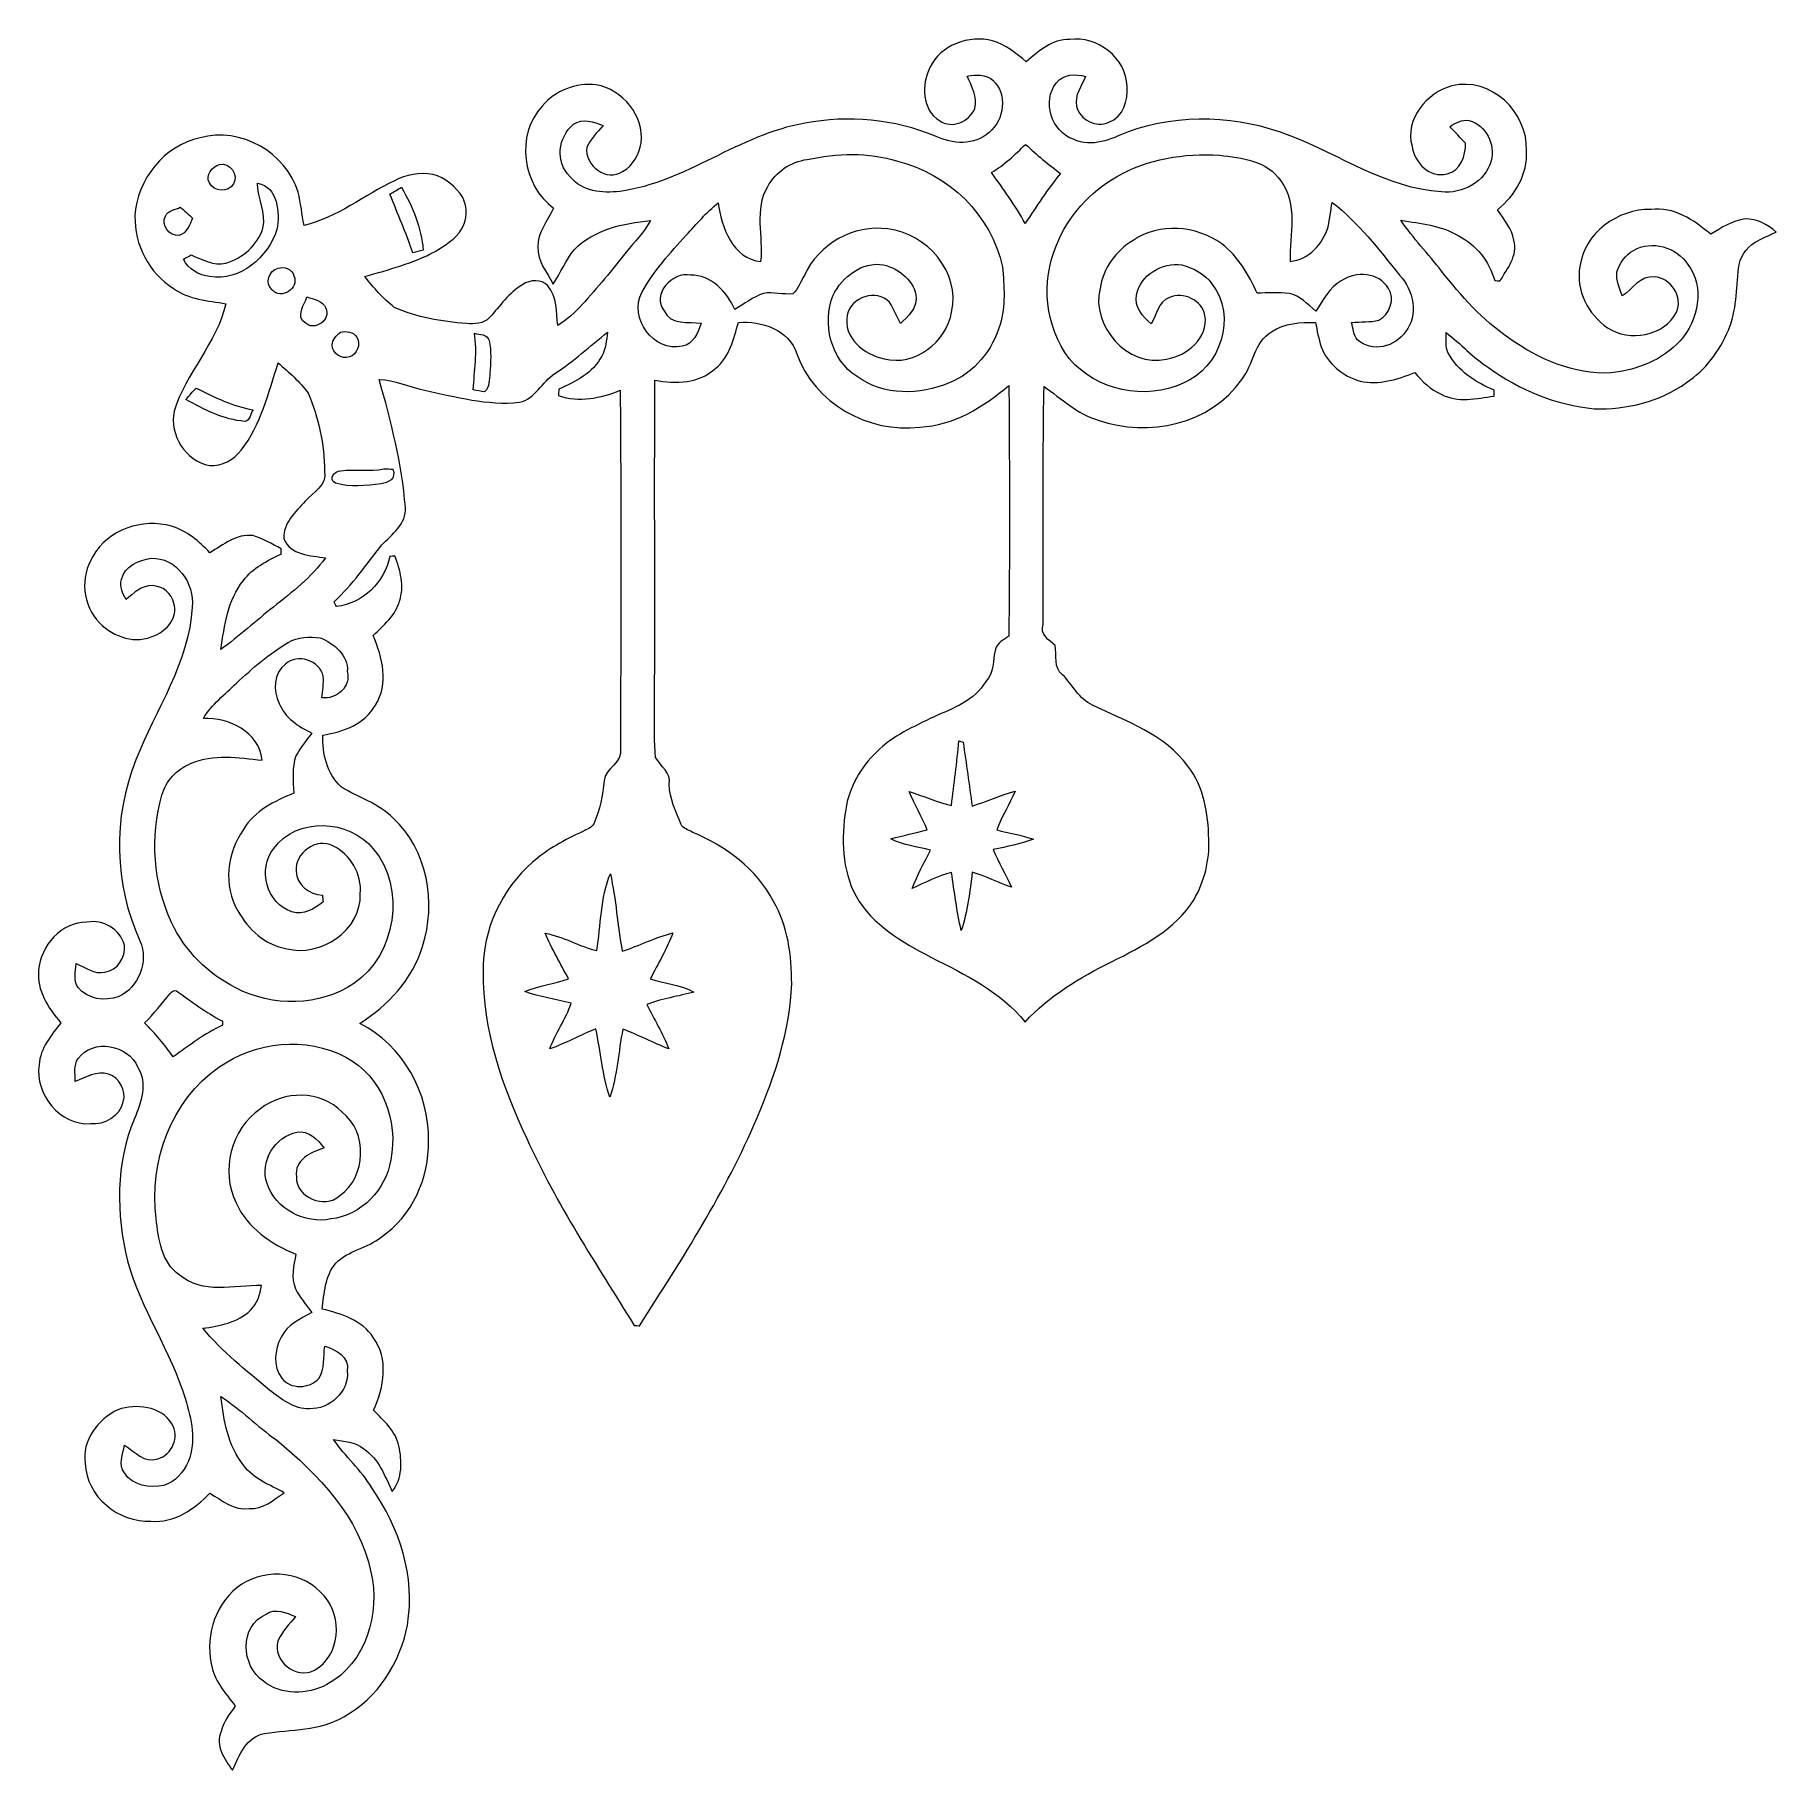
# Model space of a CAD drawing. Header units: centimetres. Extents: x -16.3 to 16.3, y -16.2 to 16.3.
import ezdxf

# ---------------------------------------------------------------- set-up
doc = ezdxf.new("R2010")
doc.units = ezdxf.units.CM
doc.header["$MEASUREMENT"] = 0
doc.layers.add('Layer 1', color=7, linetype='Continuous')

msp = doc.modelspace()

# ---------------------------------------------------------------- linework, layer by layer
at = {"layer": 'Layer 1', "color": 250, "lineweight": 9}
for points, knots in [([(0.42218, 15.6577), (0.62397, 16.08315), (1.15596, 16.26906), (1.59623, 16.15688), (1.59623, 16.15688), (1.83823, 16.08738), (2.0379, 15.92616), (2.22382, 15.76212), (2.22382, 15.76212), (2.45348, 15.9625), (2.71241, 16.19392), (3.03838, 16.18122), (3.03838, 16.18122), (3.5545, 16.25319), (4.09707, 15.8355), (4.11083, 15.30563), (4.11083, 15.30563), (4.13164, 15.04598), (4.04168, 14.73307), (3.77251, 14.63606), (3.77251, 14.63606), (3.53298, 14.52105), (3.22006, 14.68015), (3.16538, 14.93627), (3.16538, 14.93627), (3.11952, 15.14264), (3.26416, 15.31127), (3.33613, 15.49189), (3.33613, 15.49189), (3.14845, 15.54164), (2.92443, 15.53564), (2.78862, 15.37336), (2.78862, 15.37336), (2.51662, 15.03434), (2.69231, 14.44944), (3.10823, 14.31432), (3.10823, 14.31432), (3.45678, 14.15134), (3.81167, 14.31503), (4.12882, 14.45649), (4.12882, 14.45649), (5.10425, 14.80398), (6.20068, 14.75847), (7.1613, 14.38029), (7.1613, 14.38029), (8.09792, 14.02116), (8.9594, 13.39851), (9.98881, 13.33078), (9.98881, 13.33078), (10.37722, 13.2895), (10.81784, 13.51599), (10.91803, 13.91251), (10.91803, 13.91251), (11.00657, 14.22013), (10.82101, 14.57785), (10.51021, 14.66498), (10.51021, 14.66498), (10.37122, 14.69109), (10.2548, 14.61877), (10.14509, 14.55104), (10.14509, 14.55104), (10.24563, 14.44908), (10.34229, 14.34466), (10.44142, 14.24094), (10.44142, 14.24094), (10.44425, 14.00988), (10.349, 13.72801), (10.09746, 13.67015), (10.09746, 13.67015), (9.76762, 13.58019), (9.48434, 13.88182), (9.43953, 14.18697), (9.43953, 14.18697), (9.30371, 14.69321), (9.71329, 15.19062), (10.18672, 15.31198), (10.18672, 15.31198), (10.90638, 15.4993), (11.61547, 14.81456), (11.57878, 14.10195), (11.57878, 14.10195), (11.61194, 13.66274), (11.36464, 13.26904), (11.0415, 12.99634), (11.0415, 12.99634), (11.15333, 12.81537), (11.31031, 12.64604), (11.34348, 12.42767), (11.34348, 12.42767), (11.42638, 12.13839), (11.22177, 11.89497), (11.08383, 11.66461), (11.08383, 11.66461), (11.05949, 11.66673), (11.01081, 11.67131), (10.98682, 11.67343), (10.98682, 11.67343), (10.88275, 12.02973), (10.63863, 12.34688), (10.30384, 12.51269), (10.30384, 12.51269), (9.97928, 12.70707), (9.59828, 12.74058), (9.23351, 12.79949), (9.23351, 12.79949), (9.45929, 12.46189), (9.74539, 12.1712), (9.99234, 11.84982), (9.99234, 11.84982), (10.36028, 11.38591), (10.75363, 10.93401), (11.24717, 10.59922), (11.24717, 10.59922), (11.8035, 10.20622), (12.46672, 9.91094), (13.16063, 9.94551), (13.16063, 9.94551), (13.63971, 10.0016), (14.12866, 10.18187), (14.45674, 10.54842), (14.45674, 10.54842), (14.79611, 10.92554), (14.91994, 11.55243), (14.5982, 11.97576), (14.5982, 11.97576), (14.38936, 12.29926), (13.92193, 12.43543), (13.58291, 12.23681), (13.58291, 12.23681), (13.42698, 12.15497), (13.3282, 11.99869), (13.27141, 11.83676), (13.27141, 11.83676), (13.24953, 11.67625), (13.32503, 11.53161), (13.3723, 11.38415), (13.3723, 11.38415), (13.56668, 11.51574), (13.70568, 11.77115), (13.9752, 11.73975), (13.9752, 11.73975), (14.28247, 11.72846), (14.51565, 11.36263), (14.38548, 11.07935), (14.38548, 11.07935), (14.15194, 10.63168), (13.50389, 10.51702), (13.09784, 10.79148), (13.09784, 10.79148), (12.72742, 11.0349), (12.50094, 11.49069), (12.57855, 11.93519), (12.57855, 11.93519), (12.6604, 12.56208), (13.2894, 13.01539), (13.90394, 13.00375), (13.90394, 13.00375), (14.33785, 13.06055), (14.71321, 12.80302), (15.02683, 12.53844), (15.02683, 12.53844), (15.22826, 12.66015), (15.4297, 12.79456), (15.66959, 12.82525), (15.66959, 12.82525), (15.89043, 12.83407), (16.08869, 12.71906), (16.25026, 12.58042), (16.25026, 12.58042), (16.11797, 12.51974), (15.98391, 12.46153), (15.85691, 12.39098), (15.85691, 12.39098), (15.68158, 12.29149), (15.56587, 12.09888), (15.54718, 11.89956), (15.54718, 11.89956), (15.50731, 11.5115), (15.51084, 11.10898), (15.35597, 10.74315), (15.35597, 10.74315), (15.19052, 10.35473), (14.92629, 9.99878), (14.57316, 9.76313), (14.57316, 9.76313), (14.07856, 9.40612), (13.45344, 9.25724), (12.84913, 9.27488), (12.84913, 9.27488), (12.13476, 9.34439), (11.44755, 9.62307), (10.8697, 10.04606), (10.8697, 10.04606), (10.5776, 10.22844), (10.35252, 10.49268), (10.07947, 10.6987), (10.07947, 10.6987), (10.08124, 10.5717), (10.05654, 10.43518), (10.11793, 10.31769), (10.11793, 10.31769), (10.29396, 9.97868), (10.63228, 9.76877), (10.97412, 9.62378), (10.97412, 9.62378), (10.97412, 9.59627), (10.97412, 9.54052), (10.97412, 9.51301), (10.97412, 9.51301), (10.6478, 9.46538), (10.2922, 9.37966), (9.98599, 9.54828), (9.98599, 9.54828), (9.78243, 9.62942), (9.63145, 9.78994), (9.49139, 9.95151), (9.49139, 9.95151), (9.16931, 9.82204), (8.81759, 9.7155), (8.46904, 9.79241), (8.46904, 9.79241), (8.14625, 9.88307), (7.86156, 10.11978), (7.73809, 10.43518), (7.73809, 10.43518), (7.6954, 10.58405), (7.6633, 10.73504), (7.63366, 10.88673), (7.63366, 10.88673), (7.35144, 10.8952), (7.0537, 10.87862), (6.81416, 10.71105), (6.81416, 10.71105), (6.48326, 10.52373), (6.4762, 10.09897), (6.25677, 9.8238), (6.25677, 9.8238), (5.67504, 8.97925), (4.50523, 8.7369), (3.57143, 9.06286), (3.57143, 9.06286), (3.17985, 9.17469), (2.88598, 9.46715), (2.55719, 9.68941), (2.55719, 9.68941), (2.52862, 8.20843), (2.54837, 6.72642), (2.54273, 5.2451), (2.54273, 5.2451), (2.469, 5.04614), (2.65209, 4.95653), (2.76427, 4.84505), (2.76427, 4.84505), (2.80237, 4.66513), (2.73076, 4.42914), (2.90397, 4.30107), (2.90397, 4.30107), (3.092, 4.1141), (3.2123, 3.84599), (3.4656, 3.73239), (3.4656, 3.73239), (4.09742, 3.42406), (4.82061, 3.18735), (5.24677, 2.58974), (5.24677, 2.58974), (5.55086, 2.20698), (5.62671, 1.69863), (5.63941, 1.22379), (5.63941, 1.22379), (5.65846, 0.83185), (5.55651, 0.43815), (5.3646, 0.09702), (5.3646, 0.09702), (5.01323, -0.47096), (4.39587, -0.7814), (3.81908, -1.07103), (3.81908, -1.07103), (3.22676, -1.36031), (2.65421, -1.70885), (2.20265, -2.19533), (2.20265, -2.19533), (1.74721, -1.62701), (1.07623, -1.30457), (0.44088, -0.98143), (0.44088, -0.98143), (-0.09675, -0.70732), (-0.6492, -0.38065), (-0.95894, 0.15805), (-0.95894, 0.15805), (-1.22388, 0.65017), (-1.23658, 1.2386), (-1.15121, 1.77906), (-1.15121, 1.77906), (-1.09159, 2.19287), (-0.86899, 2.57034), (-0.5723, 2.85927), (-0.5723, 2.85927), (-0.2735, 3.16089), (0.12373, 3.32952), (0.49979, 3.51261), (0.49979, 3.51261), (0.85539, 3.67207), (1.26109, 3.8167), (1.46993, 4.1723), (1.46993, 4.1723), (1.63009, 4.33458), (1.59623, 4.57165), (1.6495, 4.77591), (1.6495, 4.77591), (1.68125, 4.89726), (1.80507, 4.95441), (1.89926, 5.02144), (1.89926, 5.02144), (1.91584, 6.5846), (1.91232, 8.14811), (1.90138, 9.71127), (1.90138, 9.71127), (1.42725, 9.31263), (0.87338, 8.95703), (0.23486, 8.9334), (0.23486, 8.9334), (-0.72188, 8.8078), (-1.7467, 9.38036), (-2.06384, 10.30499), (-2.06384, 10.30499), (-2.20707, 10.75409), (-2.72954, 10.92448), (-3.15745, 10.88814), (-3.15745, 10.88814), (-3.24706, 10.58334), (-3.32361, 10.24396), (-3.58326, 10.03231), (-3.58326, 10.03231), (-3.887, 9.74726), (-4.33115, 9.73737), (-4.71955, 9.8104), (-4.71955, 9.8104), (-4.7319, 7.74841), (-4.71673, 5.68607), (-4.72696, 3.62409), (-4.72696, 3.62409), (-4.72732, 3.3341), (-4.73578, 3.04306), (-4.70721, 2.75343), (-4.70721, 2.75343), (-4.61372, 2.58657), (-4.41299, 2.47015), (-4.45109, 2.2472), (-4.45109, 2.2472), (-4.4465, 1.98155), (-4.32727, 1.74167), (-4.23096, 1.50037), (-4.23096, 1.50037), (-4.19321, 1.41923), (-4.09267, 1.40053), (-4.02282, 1.3582), (-4.02282, 1.3582), (-3.40299, 1.09361), (-2.81385, 0.67487), (-2.50235, 0.06068), (-2.50235, 0.06068), (-2.23141, -0.40393), (-2.16156, -0.95038), (-2.16156, -1.47955), (-2.16156, -1.47955), (-2.19649, -2.35479), (-2.47165, -3.19969), (-2.8142, -3.99909), (-2.8142, -3.99909), (-3.39629, -5.36998), (-4.20732, -6.62481), (-5.00707, -7.87576), (-5.00707, -7.87576), (-5.03176, -7.87541), (-5.0815, -7.87435), (-5.1062, -7.874), (-5.1062, -7.874), (-5.81175, -6.72923), (-6.55964, -5.60317), (-7.11668, -4.37515), (-7.11668, -4.37515), (-7.57952, -3.39478), (-7.94641, -2.34103), (-7.93442, -1.24389), (-7.93442, -1.24389), (-7.94571, -0.47202), (-7.58799, 0.28787), (-7.00802, 0.79305), (-7.00802, 0.79305), (-6.72968, 1.03576), (-6.40442, 1.21708), (-6.06822, 1.36702), (-6.06822, 1.36702), (-5.99626, 1.40794), (-5.90489, 1.43616), (-5.86326, 1.51377), (-5.86326, 1.51377), (-5.74861, 1.76812), (-5.6964, 2.044), (-5.6717, 2.32022), (-5.6717, 2.32022), (-5.64842, 2.55976), (-5.31293, 2.65077), (-5.36549, 2.91853), (-5.36549, 2.91853), (-5.35597, 5.15232), (-5.34856, 7.38717), (-5.37008, 9.62096), (-5.37008, 9.62096), (-5.73414, 9.46856), (-6.13878, 9.39447), (-6.52295, 9.52042), (-6.52295, 9.52042), (-6.52119, 9.56169), (-6.51907, 9.60298), (-6.5166, 9.64424), (-6.5166, 9.64424), (-6.20334, 9.77547), (-5.87843, 9.94481), (-5.71509, 10.25878), (-5.71509, 10.25878), (-5.63572, 10.39319), (-5.62725, 10.55512), (-5.60397, 10.70505), (-5.60397, 10.70505), (-5.93875, 10.45564), (-6.2365, 10.15825), (-6.58892, 9.93176), (-6.58892, 9.93176), (-6.83446, 9.78323), (-6.95405, 9.45621), (-7.25109, 9.39553), (-7.25109, 9.39553), (-7.85257, 9.33309), (-8.44489, 9.49643), (-9.02732, 9.62414), (-9.02732, 9.62414), (-9.31272, 9.68481), (-9.58542, 9.81005), (-9.87928, 9.82417), (-9.87928, 9.82417), (-9.65209, 9.0424), (-9.45242, 8.24548), (-9.3868, 7.43162), (-9.3868, 7.43162), (-9.35894, 7.12258), (-9.64045, 6.91833), (-9.83236, 6.72218), (-9.83236, 6.72218), (-10.12023, 6.36411), (-10.37811, 5.97712), (-10.7203, 5.66667), (-10.7203, 5.66667), (-10.70866, 5.64374), (-10.68538, 5.59753), (-10.67374, 5.57424), (-10.67374, 5.57424), (-10.18444, 5.63492), (-9.77627, 6.03003), (-9.67855, 6.50946), (-9.67855, 6.50946), (-9.65456, 6.51263), (-9.60623, 6.51898), (-9.58224, 6.52216), (-9.58224, 6.52216), (-9.48347, 6.25546), (-9.40162, 5.95665), (-9.49617, 5.67725), (-9.49617, 5.67725), (-9.57237, 5.40738), (-9.79638, 5.22217), (-9.98864, 5.03343), (-9.98864, 5.03343), (-9.81684, 4.62809), (-9.68984, 4.12785), (-9.94807, 3.73204), (-9.94807, 3.73204), (-10.14245, 3.3782), (-10.55238, 3.22827), (-10.92985, 3.17253), (-10.92985, 3.17253), (-10.94361, 2.82434), (-10.85401, 2.44828), (-10.58872, 2.20522), (-10.58872, 2.20522), (-10.27298, 1.99919), (-9.88775, 1.89865), (-9.61999, 1.62066), (-9.61999, 1.62066), (-8.96806, 1.028), (-8.80437, 0.03528), (-9.06542, -0.78246), (-9.06542, -0.78246), (-9.25204, -1.39347), (-9.70677, -1.88418), (-10.23876, -2.22144), (-10.23876, -2.22144), (-9.43514, -2.63313), (-8.93384, -3.52213), (-8.9543, -4.41925), (-8.9543, -4.41925), (-8.93842, -5.11175), (-9.25734, -5.82577), (-9.84012, -6.21735), (-9.84012, -6.21735), (-10.09659, -6.42937), (-10.45537, -6.465), (-10.68997, -6.70771), (-10.68997, -6.70771), (-10.88893, -6.95043), (-10.90692, -7.26757), (-10.94291, -7.56391), (-10.94291, -7.56391), (-10.58978, -7.65633), (-10.19361, -7.76499), (-9.98829, -8.0966), (-9.98829, -8.0966), (-9.69231, -8.49312), (-9.78544, -9.0357), (-9.98053, -9.45515), (-9.98053, -9.45515), (-9.79638, -9.65235), (-9.5646, -9.84461), (-9.50992, -10.12225), (-9.50992, -10.12225), (-9.44642, -10.40624), (-9.43796, -10.73891), (-9.63375, -10.97527), (-9.63375, -10.97527), (-9.7738, -10.68846), (-9.88316, -10.35967), (-10.16609, -10.17975), (-10.16609, -10.17975), (-10.32202, -10.04464), (-10.53792, -10.04111), (-10.72983, -10.00301), (-10.72983, -10.00301), (-10.51181, -10.32122), (-10.2123, -10.57557), (-10.01404, -10.9093), (-10.01404, -10.9093), (-9.5004, -11.64978), (-9.19101, -12.56982), (-9.34976, -13.4754), (-9.34976, -13.4754), (-9.48029, -14.17673), (-9.90362, -14.83924), (-10.53545, -15.18885), (-10.53545, -15.18885), (-10.98383, -15.45308), (-11.52499, -15.42838), (-12.02205, -15.50141), (-12.02205, -15.50141), (-12.36143, -15.5642), (-12.4909, -15.91169), (-12.61931, -16.18932), (-12.61931, -16.18932), (-12.77171, -15.98577), (-12.94598, -15.73001), (-12.8338, -15.46295), (-12.8338, -15.46295), (-12.79111, -15.28163), (-12.67081, -15.13805), (-12.56745, -14.98953), (-12.56745, -14.98953), (-12.75407, -14.75034), (-12.97103, -14.50446), (-13.01654, -14.19295), (-13.01654, -14.19295), (-13.1386, -13.64474), (-12.92164, -13.02702), (-12.4475, -12.7127), (-12.4475, -12.7127), (-11.97302, -12.39943), (-11.26958, -12.47986), (-10.90834, -12.93142), (-10.90834, -12.93142), (-10.54921, -13.32124), (-10.60142, -14.05466), (-11.08719, -14.31819), (-11.08719, -14.31819), (-11.42904, -14.50551), (-11.8686, -14.14603), (-11.7744, -13.77385), (-11.7744, -13.77385), (-11.69785, -13.59746), (-11.55392, -13.46482), (-11.44174, -13.31207), (-11.44174, -13.31207), (-11.61565, -13.24786), (-11.8185, -13.14908), (-11.99172, -13.27326), (-11.99172, -13.27326), (-12.4983, -13.48634), (-12.45915, -14.2434), (-12.04146, -14.52562), (-12.04146, -14.52562), (-11.7102, -14.79126), (-11.21772, -14.7828), (-10.85295, -14.58701), (-10.85295, -14.58701), (-10.12446, -14.19472), (-9.85071, -13.25351), (-10.03098, -12.48304), (-10.03098, -12.48304), (-10.24441, -11.45363), (-11.01452, -10.66024), (-11.7998, -10.01324), (-11.7998, -10.01324), (-12.15752, -9.75607), (-12.46867, -9.43892), (-12.83874, -9.19903), (-12.83874, -9.19903), (-12.77665, -9.64812), (-12.71174, -10.12155), (-12.41223, -10.48385), (-12.41223, -10.48385), (-12.23196, -10.74702), (-11.9201, -10.8525), (-11.65164, -10.99926), (-11.65164, -10.99926), (-11.8499, -11.13155), (-12.04992, -11.31746), (-12.30957, -11.29524), (-12.30957, -11.29524), (-12.59285, -11.3351), (-12.8158, -11.14354), (-13.04264, -11.00984), (-13.04264, -11.00984), (-13.33333, -11.30688), (-13.70586, -11.56652), (-14.1426, -11.53442), (-14.1426, -11.53442), (-14.74762, -11.56088), (-15.3551, -11.07193), (-15.3745, -10.45104), (-15.3745, -10.45104), (-15.44682, -10.02242), (-15.13109, -9.62483), (-14.76279, -9.44703), (-14.76279, -9.44703), (-14.41918, -9.32921), (-13.96022, -9.37789), (-13.75384, -9.7095), (-13.75384, -9.7095), (-13.60074, -9.94657), (-13.75031, -10.29335), (-14.01772, -10.36426), (-14.01772, -10.36426), (-14.2696, -10.46021), (-14.44634, -10.22632), (-14.63896, -10.11202), (-14.63896, -10.11202), (-14.67565, -10.28206), (-14.75749, -10.47256), (-14.64002, -10.63025), (-14.64002, -10.63025), (-14.48903, -10.87437), (-14.16483, -10.91106), (-13.9073, -10.86308), (-13.9073, -10.86308), (-13.68752, -10.80452), (-13.53724, -10.60767), (-13.44304, -10.41188), (-13.44304, -10.41188), (-13.2984, -10.03265), (-13.38625, -9.62236), (-13.5009, -9.24913), (-13.5009, -9.24913), (-13.77148, -8.34919), (-14.33451, -7.56955), (-14.58499, -6.66256), (-14.58499, -6.66256), (-14.79524, -5.78838), (-14.80829, -4.8394), (-14.4534, -3.99979), (-14.4534, -3.99979), (-14.32746, -3.70205), (-14.20469, -3.34186), (-14.39237, -3.04377), (-14.39237, -3.04377), (-14.56311, -2.61655), (-15.23092, -2.49625), (-15.5075, -2.87867), (-15.5075, -2.87867), (-15.59499, -3.00284), (-15.55654, -3.16336), (-15.56324, -3.30623), (-15.56324, -3.30623), (-15.36357, -3.22968), (-15.16072, -3.1055), (-14.93706, -3.16865), (-14.93706, -3.16865), (-14.72927, -3.23885), (-14.60368, -3.47521), (-14.66224, -3.689), (-14.66224, -3.689), (-14.72751, -3.95393), (-15.00797, -4.11938), (-15.2729, -4.09645), (-15.2729, -4.09645), (-15.84793, -4.1402), (-16.31677, -3.54718), (-16.23634, -2.99473), (-16.23634, -2.99473), (-16.21905, -2.68393), (-16.00492, -2.44722), (-15.82959, -2.20874), (-15.82959, -2.20874), (-16.06771, -1.94098), (-16.28537, -1.60267), (-16.24551, -1.22802), (-16.24551, -1.22802), (-16.21023, -0.768), (-15.82147, -0.32385), (-15.34134, -0.32914), (-15.34134, -0.32914), (-15.03936, -0.26529), (-14.72469, -0.46143), (-14.63896, -0.7553), (-14.63896, -0.7553), (-14.61462, -0.98354), (-14.76949, -1.23013), (-15.00444, -1.26224), (-15.00444, -1.26224), (-15.20446, -1.31057), (-15.36956, -1.17052), (-15.54313, -1.10419), (-15.54313, -1.10419), (-15.55512, -1.25307), (-15.5971, -1.41852), (-15.50891, -1.55187), (-15.50891, -1.55187), (-15.33005, -1.77094), (-15.01149, -1.81081), (-14.75608, -1.72438), (-14.75608, -1.72438), (-14.37226, -1.55434), (-14.17859, -1.0601), (-14.35109, -0.67698), (-14.35109, -0.67698), (-14.83722, 0.37783), (-14.86015, 1.63089), (-14.42659, 2.70757), (-14.42659, 2.70757), (-14.05935, 3.65019), (-13.42646, 4.52615), (-13.37602, 5.56613), (-13.37602, 5.56613), (-13.31887, 6.00675), (-13.672, 6.50064), (-14.14013, 6.47877), (-14.14013, 6.47877), (-14.36309, 6.4509), (-14.64884, 6.32637), (-14.69329, 6.07907), (-14.69329, 6.07907), (-14.73844, 5.9429), (-14.67283, 5.81907), (-14.61039, 5.70583), (-14.61039, 5.70583), (-14.4668, 5.82119), (-14.32252, 5.97782), (-14.11967, 5.96653), (-14.11967, 5.96653), (-13.93552, 5.96477), (-13.74255, 5.82225), (-13.71892, 5.63492), (-13.71892, 5.63492), (-13.63178, 5.37704), (-13.84486, 5.12586), (-14.07205, 5.03485), (-14.07205, 5.03485), (-14.4213, 4.86163), (-14.84886, 4.99781), (-15.10427, 5.27297), (-15.10427, 5.27297), (-15.42812, 5.58835), (-15.47469, 6.13622), (-15.22916, 6.51263), (-15.22916, 6.51263), (-14.95611, 7.02416), (-14.29924, 7.22807), (-13.75807, 7.0799), (-13.75807, 7.0799), (-13.4762, 6.991), (-13.24514, 6.79274), (-13.04264, 6.58319), (-13.04264, 6.58319), (-12.79464, 6.72536), (-12.5484, 6.94478), (-12.24042, 6.90139), (-12.24042, 6.90139), (-12.05098, 6.84989), (-11.8813, 6.74829), (-11.71126, 6.65374), (-11.71126, 6.65374), (-11.71126, 6.6294), (-11.7109, 6.58107), (-11.7109, 6.55708), (-11.7109, 6.55708), (-11.97055, 6.4322), (-12.2443, 6.30097), (-12.41681, 6.06037), (-12.41681, 6.06037), (-12.71244, 5.70019), (-12.76889, 5.21689), (-12.83697, 4.77203), (-12.83697, 4.77203), (-12.49513, 5.01932), (-12.18469, 5.30613), (-11.85307, 5.56648), (-11.85307, 5.56648), (-11.50488, 5.84447), (-11.14434, 6.12281), (-10.88011, 6.48617), (-10.88011, 6.48617), (-11.15634, 6.52992), (-11.54228, 6.53556), (-11.6601, 6.84565), (-11.6601, 6.84565), (-11.68127, 7.13246), (-11.43539, 7.3526), (-11.25794, 7.54698), (-11.25794, 7.54698), (-11.114, 7.7156), (-10.84625, 7.83872), (-10.90128, 8.10472), (-10.90128, 8.10472), (-10.89669, 8.60496), (-11.00817, 9.10837), (-11.20573, 9.56769), (-11.20573, 9.56769), (-11.36342, 9.78182), (-11.56415, 9.96033), (-11.76488, 10.13319), (-11.76488, 10.13319), (-11.9522, 9.57263), (-12.08344, 8.97432), (-12.45915, 8.50125), (-12.45915, 8.50125), (-12.59779, 8.3185), (-12.81651, 8.19962), (-13.04934, 8.21302), (-13.04934, 8.21302), (-13.50372, 8.30263), (-13.79794, 8.77889), (-13.71221, 9.22832), (-13.71221, 9.22832), (-13.49349, 9.94588), (-12.90823, 10.50079), (-12.74701, 11.24022), (-12.74701, 11.24022), (-13.07757, 11.29455), (-13.44128, 11.31853), (-13.72103, 11.5242), (-13.72103, 11.5242), (-14.18176, 11.80748), (-14.45869, 12.34371), (-14.44352, 12.88204), (-14.44352, 12.88204), (-14.40613, 13.55973), (-13.89848, 14.20496), (-13.22362, 14.34043), (-13.22362, 14.34043), (-12.4722, 14.56021), (-11.61389, 14.06597), (-11.3934, 13.32513), (-11.3934, 13.32513), (-11.34049, 13.12158), (-11.32038, 12.91133), (-11.28228, 12.7046), (-11.28228, 12.7046), (-10.65963, 12.84924), (-10.15868, 13.26798), (-9.59247, 13.53962), (-9.59247, 13.53962), (-9.3741, 13.6578), (-9.11799, 13.70084), (-8.87281, 13.65921), (-8.87281, 13.65921), (-8.64033, 13.59748), (-8.43995, 13.42991), (-8.3133, 13.22812), (-8.3133, 13.22812), (-8.22405, 13.04362), (-8.22511, 12.80867), (-8.33623, 12.63334), (-8.33623, 12.63334), (-8.44983, 12.44284), (-8.64985, 12.33065), (-8.83259, 12.21635), (-8.83259, 12.21635), (-9.24287, 11.99587), (-9.69795, 11.87839), (-10.14281, 11.74822), (-10.14281, 11.74822), (-9.98053, 11.53937), (-9.80449, 11.33688), (-9.59671, 11.17178), (-9.59671, 11.17178), (-9.17443, 10.97705), (-8.70594, 10.9079), (-8.24663, 10.86804), (-8.24663, 10.86804), (-8.09705, 10.86098), (-7.92137, 10.85922), (-7.812, 10.97951), (-7.812, 10.97951), (-7.61692, 11.19577), (-7.45005, 11.44695), (-7.19217, 11.59688), (-7.19217, 11.59688), (-7.05389, 11.68789), (-6.83904, 11.70835), (-6.72333, 11.57253), (-6.72333, 11.57253), (-6.54377, 11.36828), (-6.56811, 11.085), (-6.53777, 10.83346), (-6.53777, 10.83346), (-6.36456, 10.93718), (-6.21463, 11.07476), (-6.07951, 11.22364), (-6.07951, 11.22364), (-5.79412, 11.54008), (-5.52212, 11.86816), (-5.25719, 12.20189), (-5.25719, 12.20189), (-5.10479, 12.39839), (-4.91817, 12.57266), (-4.80387, 12.79667), (-4.80387, 12.79667), (-5.31293, 12.74058), (-5.85338, 12.63228), (-6.22627, 12.25269), (-6.22627, 12.25269), (-6.38572, 12.05584), (-6.48521, 11.81983), (-6.61962, 11.6064), (-6.61962, 11.6064), (-6.73674, 11.82618), (-6.92442, 12.03679), (-6.90889, 12.30243), (-6.90889, 12.30243), (-6.91701, 12.57724), (-6.72615, 12.79173), (-6.61397, 13.02668), (-6.61397, 13.02668), (-7.19923, 13.45072), (-7.33011, 14.40111), (-6.8267, 14.93521), (-6.8267, 14.93521), (-6.58645, 15.22978), (-6.19487, 15.37618), (-5.8181, 15.33385), (-5.8181, 15.33385), (-5.32245, 15.24813), (-4.91958, 14.75706), (-4.97955, 14.248), (-4.97955, 14.248), (-5.01554, 14.03492), (-5.12631, 13.81867), (-5.32422, 13.71495), (-5.32422, 13.71495), (-5.6142, 13.50646), (-6.04741, 13.82855), (-5.99202, 14.16686), (-5.99202, 14.16686), (-5.92323, 14.32314), (-5.80152, 14.4445), (-5.68969, 14.57009), (-5.68969, 14.57009), (-5.8615, 14.64382), (-6.07422, 14.71155), (-6.24214, 14.59584), (-6.24214, 14.59584), (-6.53036, 14.36653), (-6.59139, 13.8737), (-6.30317, 13.61547), (-6.30317, 13.61547), (-6.08551, 13.33748), (-5.70239, 13.30432), (-5.37784, 13.33995), (-5.37784, 13.33995), (-4.13571, 13.50823), (-3.14758, 14.40887), (-1.91603, 14.61383), (-1.91603, 14.61383), (-1.10182, 14.77576), (-0.2421, 14.69038), (0.52519, 14.37324), (0.52519, 14.37324), (0.84058, 14.22189), (1.25827, 14.19261), (1.53061, 14.4445), (1.53061, 14.4445), (1.81601, 14.67098), (1.87845, 15.16205), (1.60258, 15.41816), (1.60258, 15.41816), (1.47099, 15.53493), (1.27978, 15.5307), (1.11786, 15.49578), (1.11786, 15.49578), (1.20958, 15.3081), (1.31048, 15.10843), (1.26356, 14.89111), (1.26356, 14.89111), (1.16231, 14.64911), (0.8307, 14.49636), (0.6021, 14.66463), (0.6021, 14.66463), (0.27155, 14.86995), (0.26273, 15.33985), (0.42218, 15.6577), (0.42218, 15.6577), (0.42218, 15.6577), (0.42218, 15.6577), (0.42218, 15.6577)], [0, 0, 0, 0, 0.00390625, 0.00390625, 0.00390625, 0.00390625, 0.0078125, 0.0078125, 0.0078125, 0.0078125, 0.01171875, 0.01171875, 0.01171875, 0.01171875, 0.015625, 0.015625, 0.015625, 0.015625, 0.01953125, 0.01953125, 0.01953125, 0.01953125, 0.0234375, 0.0234375, 0.0234375, 0.0234375, 0.02734375, 0.02734375, 0.02734375, 0.02734375, 0.03125, 0.03125, 0.03125, 0.03125, 0.03515625, 0.03515625, 0.03515625, 0.03515625, 0.0390625, 0.0390625, 0.0390625, 0.0390625, 0.04296875, 0.04296875, 0.04296875, 0.04296875, 0.046875, 0.046875, 0.046875, 0.046875, 0.05078125, 0.05078125, 0.05078125, 0.05078125, 0.0546875, 0.0546875, 0.0546875, 0.0546875, 0.05859375, 0.05859375, 0.05859375, 0.05859375, 0.0625, 0.0625, 0.0625, 0.0625, 0.06640625, 0.06640625, 0.06640625, 0.06640625, 0.0703125, 0.0703125, 0.0703125, 0.0703125, 0.07421875, 0.07421875, 0.07421875, 0.07421875, 0.078125, 0.078125, 0.078125, 0.078125, 0.08203125, 0.08203125, 0.08203125, 0.08203125, 0.0859375, 0.0859375, 0.0859375, 0.0859375, 0.08984375, 0.08984375, 0.08984375, 0.08984375, 0.09375, 0.09375, 0.09375, 0.09375, 0.09765625, 0.09765625, 0.09765625, 0.09765625, 0.1015625, 0.1015625, 0.1015625, 0.1015625, 0.10546875, 0.10546875, 0.10546875, 0.10546875, 0.109375, 0.109375, 0.109375, 0.109375, 0.11328125, 0.11328125, 0.11328125, 0.11328125, 0.1171875, 0.1171875, 0.1171875, 0.1171875, 0.12109375, 0.12109375, 0.12109375, 0.12109375, 0.125, 0.125, 0.125, 0.125, 0.12890625, 0.12890625, 0.12890625, 0.12890625, 0.1328125, 0.1328125, 0.1328125, 0.1328125, 0.13671875, 0.13671875, 0.13671875, 0.13671875, 0.140625, 0.140625, 0.140625, 0.140625, 0.14453125, 0.14453125, 0.14453125, 0.14453125, 0.1484375, 0.1484375, 0.1484375, 0.1484375, 0.15234375, 0.15234375, 0.15234375, 0.15234375, 0.15625, 0.15625, 0.15625, 0.15625, 0.16015625, 0.16015625, 0.16015625, 0.16015625, 0.1640625, 0.1640625, 0.1640625, 0.1640625, 0.16796875, 0.16796875, 0.16796875, 0.16796875, 0.171875, 0.171875, 0.171875, 0.171875, 0.17578125, 0.17578125, 0.17578125, 0.17578125, 0.1796875, 0.1796875, 0.1796875, 0.1796875, 0.18359375, 0.18359375, 0.18359375, 0.18359375, 0.1875, 0.1875, 0.1875, 0.1875, 0.19140625, 0.19140625, 0.19140625, 0.19140625, 0.1953125, 0.1953125, 0.1953125, 0.1953125, 0.19921875, 0.19921875, 0.19921875, 0.19921875, 0.203125, 0.203125, 0.203125, 0.203125, 0.20703125, 0.20703125, 0.20703125, 0.20703125, 0.2109375, 0.2109375, 0.2109375, 0.2109375, 0.21484375, 0.21484375, 0.21484375, 0.21484375, 0.21875, 0.21875, 0.21875, 0.21875, 0.22265625, 0.22265625, 0.22265625, 0.22265625, 0.2265625, 0.2265625, 0.2265625, 0.2265625, 0.23046875, 0.23046875, 0.23046875, 0.23046875, 0.234375, 0.234375, 0.234375, 0.234375, 0.23828125, 0.23828125, 0.23828125, 0.23828125, 0.2421875, 0.2421875, 0.2421875, 0.2421875, 0.24609375, 0.24609375, 0.24609375, 0.24609375, 0.25, 0.25, 0.25, 0.25, 0.25390625, 0.25390625, 0.25390625, 0.25390625, 0.2578125, 0.2578125, 0.2578125, 0.2578125, 0.26171875, 0.26171875, 0.26171875, 0.26171875, 0.265625, 0.265625, 0.265625, 0.265625, 0.26953125, 0.26953125, 0.26953125, 0.26953125, 0.2734375, 0.2734375, 0.2734375, 0.2734375, 0.27734375, 0.27734375, 0.27734375, 0.27734375, 0.28125, 0.28125, 0.28125, 0.28125, 0.28515625, 0.28515625, 0.28515625, 0.28515625, 0.2890625, 0.2890625, 0.2890625, 0.2890625, 0.29296875, 0.29296875, 0.29296875, 0.29296875, 0.296875, 0.296875, 0.296875, 0.296875, 0.30078125, 0.30078125, 0.30078125, 0.30078125, 0.3046875, 0.3046875, 0.3046875, 0.3046875, 0.30859375, 0.30859375, 0.30859375, 0.30859375, 0.3125, 0.3125, 0.3125, 0.3125, 0.31640625, 0.31640625, 0.31640625, 0.31640625, 0.3203125, 0.3203125, 0.3203125, 0.3203125, 0.32421875, 0.32421875, 0.32421875, 0.32421875, 0.328125, 0.328125, 0.328125, 0.328125, 0.33203125, 0.33203125, 0.33203125, 0.33203125, 0.3359375, 0.3359375, 0.3359375, 0.3359375, 0.33984375, 0.33984375, 0.33984375, 0.33984375, 0.34375, 0.34375, 0.34375, 0.34375, 0.34765625, 0.34765625, 0.34765625, 0.34765625, 0.3515625, 0.3515625, 0.3515625, 0.3515625, 0.35546875, 0.35546875, 0.35546875, 0.35546875, 0.359375, 0.359375, 0.359375, 0.359375, 0.36328125, 0.36328125, 0.36328125, 0.36328125, 0.3671875, 0.3671875, 0.3671875, 0.3671875, 0.37109375, 0.37109375, 0.37109375, 0.37109375, 0.375, 0.375, 0.375, 0.375, 0.37890625, 0.37890625, 0.37890625, 0.37890625, 0.3828125, 0.3828125, 0.3828125, 0.3828125, 0.38671875, 0.38671875, 0.38671875, 0.38671875, 0.390625, 0.390625, 0.390625, 0.390625, 0.39453125, 0.39453125, 0.39453125, 0.39453125, 0.3984375, 0.3984375, 0.3984375, 0.3984375, 0.40234375, 0.40234375, 0.40234375, 0.40234375, 0.40625, 0.40625, 0.40625, 0.40625, 0.41015625, 0.41015625, 0.41015625, 0.41015625, 0.4140625, 0.4140625, 0.4140625, 0.4140625, 0.41796875, 0.41796875, 0.41796875, 0.41796875, 0.421875, 0.421875, 0.421875, 0.421875, 0.42578125, 0.42578125, 0.42578125, 0.42578125, 0.4296875, 0.4296875, 0.4296875, 0.4296875, 0.43359375, 0.43359375, 0.43359375, 0.43359375, 0.4375, 0.4375, 0.4375, 0.4375, 0.44140625, 0.44140625, 0.44140625, 0.44140625, 0.4453125, 0.4453125, 0.4453125, 0.4453125, 0.44921875, 0.44921875, 0.44921875, 0.44921875, 0.453125, 0.453125, 0.453125, 0.453125, 0.45703125, 0.45703125, 0.45703125, 0.45703125, 0.4609375, 0.4609375, 0.4609375, 0.4609375, 0.46484375, 0.46484375, 0.46484375, 0.46484375, 0.46875, 0.46875, 0.46875, 0.46875, 0.47265625, 0.47265625, 0.47265625, 0.47265625, 0.4765625, 0.4765625, 0.4765625, 0.4765625, 0.48046875, 0.48046875, 0.48046875, 0.48046875, 0.484375, 0.484375, 0.484375, 0.484375, 0.48828125, 0.48828125, 0.48828125, 0.48828125, 0.4921875, 0.4921875, 0.4921875, 0.4921875, 0.49609375, 0.49609375, 0.49609375, 0.49609375, 0.5, 0.5, 0.5, 0.5, 0.50390625, 0.50390625, 0.50390625, 0.50390625, 0.5078125, 0.5078125, 0.5078125, 0.5078125, 0.51171875, 0.51171875, 0.51171875, 0.51171875, 0.515625, 0.515625, 0.515625, 0.515625, 0.51953125, 0.51953125, 0.51953125, 0.51953125, 0.5234375, 0.5234375, 0.5234375, 0.5234375, 0.52734375, 0.52734375, 0.52734375, 0.52734375, 0.53125, 0.53125, 0.53125, 0.53125, 0.53515625, 0.53515625, 0.53515625, 0.53515625, 0.5390625, 0.5390625, 0.5390625, 0.5390625, 0.54296875, 0.54296875, 0.54296875, 0.54296875, 0.546875, 0.546875, 0.546875, 0.546875, 0.55078125, 0.55078125, 0.55078125, 0.55078125, 0.5546875, 0.5546875, 0.5546875, 0.5546875, 0.55859375, 0.55859375, 0.55859375, 0.55859375, 0.5625, 0.5625, 0.5625, 0.5625, 0.56640625, 0.56640625, 0.56640625, 0.56640625, 0.5703125, 0.5703125, 0.5703125, 0.5703125, 0.57421875, 0.57421875, 0.57421875, 0.57421875, 0.578125, 0.578125, 0.578125, 0.578125, 0.58203125, 0.58203125, 0.58203125, 0.58203125, 0.5859375, 0.5859375, 0.5859375, 0.5859375, 0.58984375, 0.58984375, 0.58984375, 0.58984375, 0.59375, 0.59375, 0.59375, 0.59375, 0.59765625, 0.59765625, 0.59765625, 0.59765625, 0.6015625, 0.6015625, 0.6015625, 0.6015625, 0.60546875, 0.60546875, 0.60546875, 0.60546875, 0.609375, 0.609375, 0.609375, 0.609375, 0.61328125, 0.61328125, 0.61328125, 0.61328125, 0.6171875, 0.6171875, 0.6171875, 0.6171875, 0.62109375, 0.62109375, 0.62109375, 0.62109375, 0.625, 0.625, 0.625, 0.625, 0.62890625, 0.62890625, 0.62890625, 0.62890625, 0.6328125, 0.6328125, 0.6328125, 0.6328125, 0.63671875, 0.63671875, 0.63671875, 0.63671875, 0.640625, 0.640625, 0.640625, 0.640625, 0.64453125, 0.64453125, 0.64453125, 0.64453125, 0.6484375, 0.6484375, 0.6484375, 0.6484375, 0.65234375, 0.65234375, 0.65234375, 0.65234375, 0.65625, 0.65625, 0.65625, 0.65625, 0.66015625, 0.66015625, 0.66015625, 0.66015625, 0.6640625, 0.6640625, 0.6640625, 0.6640625, 0.66796875, 0.66796875, 0.66796875, 0.66796875, 0.671875, 0.671875, 0.671875, 0.671875, 0.67578125, 0.67578125, 0.67578125, 0.67578125, 0.6796875, 0.6796875, 0.6796875, 0.6796875, 0.68359375, 0.68359375, 0.68359375, 0.68359375, 0.6875, 0.6875, 0.6875, 0.6875, 0.69140625, 0.69140625, 0.69140625, 0.69140625, 0.6953125, 0.6953125, 0.6953125, 0.6953125, 0.69921875, 0.69921875, 0.69921875, 0.69921875, 0.703125, 0.703125, 0.703125, 0.703125, 0.70703125, 0.70703125, 0.70703125, 0.70703125, 0.7109375, 0.7109375, 0.7109375, 0.7109375, 0.71484375, 0.71484375, 0.71484375, 0.71484375, 0.71875, 0.71875, 0.71875, 0.71875, 0.72265625, 0.72265625, 0.72265625, 0.72265625, 0.7265625, 0.7265625, 0.7265625, 0.7265625, 0.73046875, 0.73046875, 0.73046875, 0.73046875, 0.734375, 0.734375, 0.734375, 0.734375, 0.73828125, 0.73828125, 0.73828125, 0.73828125, 0.7421875, 0.7421875, 0.7421875, 0.7421875, 0.74609375, 0.74609375, 0.74609375, 0.74609375, 0.75, 0.75, 0.75, 0.75, 0.75390625, 0.75390625, 0.75390625, 0.75390625, 0.7578125, 0.7578125, 0.7578125, 0.7578125, 0.76171875, 0.76171875, 0.76171875, 0.76171875, 0.765625, 0.765625, 0.765625, 0.765625, 0.76953125, 0.76953125, 0.76953125, 0.76953125, 0.7734375, 0.7734375, 0.7734375, 0.7734375, 0.77734375, 0.77734375, 0.77734375, 0.77734375, 0.78125, 0.78125, 0.78125, 0.78125, 0.78515625, 0.78515625, 0.78515625, 0.78515625, 0.7890625, 0.7890625, 0.7890625, 0.7890625, 0.79296875, 0.79296875, 0.79296875, 0.79296875, 0.796875, 0.796875, 0.796875, 0.796875, 0.80078125, 0.80078125, 0.80078125, 0.80078125, 0.8046875, 0.8046875, 0.8046875, 0.8046875, 0.80859375, 0.80859375, 0.80859375, 0.80859375, 0.8125, 0.8125, 0.8125, 0.8125, 0.81640625, 0.81640625, 0.81640625, 0.81640625, 0.8203125, 0.8203125, 0.8203125, 0.8203125, 0.82421875, 0.82421875, 0.82421875, 0.82421875, 0.828125, 0.828125, 0.828125, 0.828125, 0.83203125, 0.83203125, 0.83203125, 0.83203125, 0.8359375, 0.8359375, 0.8359375, 0.8359375, 0.83984375, 0.83984375, 0.83984375, 0.83984375, 0.84375, 0.84375, 0.84375, 0.84375, 0.84765625, 0.84765625, 0.84765625, 0.84765625, 0.8515625, 0.8515625, 0.8515625, 0.8515625, 0.85546875, 0.85546875, 0.85546875, 0.85546875, 0.859375, 0.859375, 0.859375, 0.859375, 0.86328125, 0.86328125, 0.86328125, 0.86328125, 0.8671875, 0.8671875, 0.8671875, 0.8671875, 0.87109375, 0.87109375, 0.87109375, 0.87109375, 0.875, 0.875, 0.875, 0.875, 0.87890625, 0.87890625, 0.87890625, 0.87890625, 0.8828125, 0.8828125, 0.8828125, 0.8828125, 0.88671875, 0.88671875, 0.88671875, 0.88671875, 0.890625, 0.890625, 0.890625, 0.890625, 0.89453125, 0.89453125, 0.89453125, 0.89453125, 0.8984375, 0.8984375, 0.8984375, 0.8984375, 0.90234375, 0.90234375, 0.90234375, 0.90234375, 0.90625, 0.90625, 0.90625, 0.90625, 0.91015625, 0.91015625, 0.91015625, 0.91015625, 0.9140625, 0.9140625, 0.9140625, 0.9140625, 0.91796875, 0.91796875, 0.91796875, 0.91796875, 0.921875, 0.921875, 0.921875, 0.921875, 0.92578125, 0.92578125, 0.92578125, 0.92578125, 0.9296875, 0.9296875, 0.9296875, 0.9296875, 0.93359375, 0.93359375, 0.93359375, 0.93359375, 0.9375, 0.9375, 0.9375, 0.9375, 0.94140625, 0.94140625, 0.94140625, 0.94140625, 0.9453125, 0.9453125, 0.9453125, 0.9453125, 0.94921875, 0.94921875, 0.94921875, 0.94921875, 0.953125, 0.953125, 0.953125, 0.953125, 0.95703125, 0.95703125, 0.95703125, 0.95703125, 0.9609375, 0.9609375, 0.9609375, 0.9609375, 0.96484375, 0.96484375, 0.96484375, 0.96484375, 0.96875, 0.96875, 0.96875, 0.96875, 0.97265625, 0.97265625, 0.97265625, 0.97265625, 0.9765625, 0.9765625, 0.9765625, 0.9765625, 0.98046875, 0.98046875, 0.98046875, 0.98046875, 0.984375, 0.984375, 0.984375, 0.984375, 0.98828125, 0.98828125, 0.98828125, 0.98828125, 0.9921875, 0.9921875, 0.9921875, 0.9921875, 1, 1, 1, 1]), ([(-1.87299, 13.93791), (-2.1785, 13.89452), (-2.46178, 13.70684), (-2.6103, 13.43485), (-2.6103, 13.43485), (-2.86289, 13.0034), (-2.68544, 12.49681), (-2.73624, 12.02726), (-2.73624, 12.02726), (-3.26576, 12.07701), (-3.47884, 12.67638), (-3.53422, 13.12652), (-3.53422, 13.12652), (-3.75788, 12.95013), (-3.93921, 12.72964), (-4.13289, 12.52292), (-4.13289, 12.52292), (-4.43627, 12.18778), (-4.74637, 11.84982), (-4.96474, 11.45083), (-4.96474, 11.45083), (-5.22156, 10.9834), (-4.73755, 10.31381), (-4.20909, 10.44752), (-4.20909, 10.44752), (-3.99989, 10.47292), (-3.91522, 10.70257), (-3.85207, 10.8765), (-3.85207, 10.8765), (-4.09196, 10.90755), (-4.42393, 10.83488), (-4.54634, 11.10369), (-4.54634, 11.10369), (-4.78905, 11.41696), (-4.39218, 11.84805), (-4.05527, 11.77362), (-4.05527, 11.77362), (-3.66722, 11.7842), (-3.37159, 11.46), (-3.22413, 11.13227), (-3.22413, 11.13227), (-3.05056, 11.23881), (-2.8837, 11.36334), (-2.69038, 11.43213), (-2.69038, 11.43213), (-2.51011, 11.47023), (-2.32278, 11.39967), (-2.14145, 11.42648), (-2.14145, 11.42648), (-2.03315, 11.51045), (-1.99929, 11.65755), (-1.9252, 11.76762), (-1.9252, 11.76762), (-1.6645, 12.35182), (-0.99881, 12.73106), (-0.36416, 12.63722), (-0.36416, 12.63722), (0.36009, 12.56208), (1.00038, 11.82653), (0.82999, 11.08358), (0.82999, 11.08358), (0.73086, 10.52937), (0.14172, 10.05277), (-0.43119, 10.21151), (-0.43119, 10.21151), (-0.80478, 10.27959), (-1.20765, 10.60803), (-1.12157, 11.02608), (-1.12157, 11.02608), (-1.05702, 11.36933), (-0.57477, 11.52138), (-0.331, 11.26773), (-0.331, 11.26773), (-0.25162, 11.14179), (-0.19271, 11.00421), (-0.12462, 10.87192), (-0.12462, 10.87192), (0.00696, 11.00139), (0.1763, 11.1432), (0.16712, 11.3457), (0.16712, 11.3457), (0.14102, 11.66567), (-0.14932, 11.8918), (-0.44177, 11.96729), (-0.44177, 11.96729), (-0.845, 12.03573), (-1.21718, 11.74398), (-1.38651, 11.39826), (-1.38651, 11.39826), (-1.59782, 10.87403), (-1.43343, 10.18753), (-0.93989, 9.87743), (-0.93989, 9.87743), (-0.44354, 9.51548), (0.23486, 9.52535), (0.78237, 9.75925), (0.78237, 9.75925), (1.25297, 9.94199), (1.5987, 10.37378), (1.73628, 10.85216), (1.73628, 10.85216), (1.83858, 11.20106), (1.8146, 11.57006), (1.78108, 11.92708), (1.78108, 11.92708), (1.57859, 12.89333), (0.76826, 13.67579), (-0.18495, 13.90298), (-0.18495, 13.90298), (-0.7307, 14.08325), (-1.31737, 14.05327), (-1.87299, 13.93791), (-1.87299, 13.93791), (-1.87299, 13.93791), (-1.87299, 13.93791), (-1.87299, 13.93791)], [0, 0, 0, 0, 0.03333333, 0.03333333, 0.03333333, 0.03333333, 0.06666667, 0.06666667, 0.06666667, 0.06666667, 0.1, 0.1, 0.1, 0.1, 0.13333333, 0.13333333, 0.13333333, 0.13333333, 0.16666667, 0.16666667, 0.16666667, 0.16666667, 0.2, 0.2, 0.2, 0.2, 0.23333333, 0.23333333, 0.23333333, 0.23333333, 0.26666667, 0.26666667, 0.26666667, 0.26666667, 0.3, 0.3, 0.3, 0.3, 0.33333333, 0.33333333, 0.33333333, 0.33333333, 0.36666667, 0.36666667, 0.36666667, 0.36666667, 0.4, 0.4, 0.4, 0.4, 0.43333333, 0.43333333, 0.43333333, 0.43333333, 0.46666667, 0.46666667, 0.46666667, 0.46666667, 0.5, 0.5, 0.5, 0.5, 0.53333333, 0.53333333, 0.53333333, 0.53333333, 0.56666667, 0.56666667, 0.56666667, 0.56666667, 0.6, 0.6, 0.6, 0.6, 0.63333333, 0.63333333, 0.63333333, 0.63333333, 0.66666667, 0.66666667, 0.66666667, 0.66666667, 0.7, 0.7, 0.7, 0.7, 0.73333333, 0.73333333, 0.73333333, 0.73333333, 0.76666667, 0.76666667, 0.76666667, 0.76666667, 0.8, 0.8, 0.8, 0.8, 0.83333333, 0.83333333, 0.83333333, 0.83333333, 0.86666667, 0.86666667, 0.86666667, 0.86666667, 0.9, 0.9, 0.9, 0.9, 0.93333333, 0.93333333, 0.93333333, 0.93333333, 1, 1, 1, 1]), ([(1.57541, 13.69167), (1.79696, 13.38369), (2.02097, 13.07607), (2.20441, 12.7427), (2.20441, 12.7427), (2.42031, 13.05773), (2.62034, 13.38546), (2.86764, 13.67756), (2.86764, 13.67756), (2.63727, 13.84372), (2.41961, 14.02646), (2.21288, 14.22048), (2.21288, 14.22048), (2.0185, 14.02293), (1.81001, 13.84019), (1.57541, 13.69167), (1.57541, 13.69167), (1.57541, 13.69167), (1.57541, 13.69167), (1.57541, 13.69167)], [0, 0, 0, 0, 0.16666667, 0.16666667, 0.16666667, 0.16666667, 0.33333333, 0.33333333, 0.33333333, 0.33333333, 0.5, 0.5, 0.5, 0.5, 0.66666667, 0.66666667, 0.66666667, 0.66666667, 1, 1, 1, 1]), ([(3.91574, 13.61194), (3.40845, 13.33289), (3.00875, 12.87005), (2.78862, 12.33665), (2.78862, 12.33665), (2.5004, 11.65261), (2.57236, 10.80736), (3.02956, 10.21292), (3.02956, 10.21292), (3.53933, 9.61391), (4.44843, 9.42128), (5.16175, 9.75466), (5.16175, 9.75466), (5.85602, 10.02736), (6.17281, 11.01656), (5.69868, 11.61169), (5.69868, 11.61169), (5.56498, 11.79725), (5.35013, 11.91155), (5.13212, 11.96623), (5.13212, 11.96623), (4.77228, 12.01492), (4.35354, 11.78138), (4.29004, 11.40638), (4.29004, 11.40638), (4.241, 11.17813), (4.40363, 10.99574), (4.56309, 10.86133), (4.56309, 10.86133), (4.66151, 11.03596), (4.69361, 11.27444), (4.90175, 11.35663), (4.90175, 11.35663), (5.16704, 11.46811), (5.50853, 11.3083), (5.56568, 11.02079), (5.56568, 11.02079), (5.64188, 10.5985), (5.22772, 10.26619), (4.84954, 10.20339), (4.84954, 10.20339), (4.11929, 10.03794), (3.43314, 10.82465), (3.60494, 11.52597), (3.60494, 11.52597), (3.65927, 11.89991), (3.90233, 12.22976), (4.22266, 12.42343), (4.22266, 12.42343), (4.71266, 12.76281), (5.4087, 12.70178), (5.88142, 12.35923), (5.88142, 12.35923), (6.18728, 12.12393), (6.38801, 11.78385), (6.54182, 11.4353), (6.54182, 11.4353), (6.74149, 11.44412), (6.94187, 11.45188), (7.14154, 11.43001), (7.14154, 11.43001), (7.3465, 11.39262), (7.48585, 11.22258), (7.64143, 11.09911), (7.64143, 11.09911), (7.77795, 11.30548), (7.88943, 11.54502), (8.11697, 11.66814), (8.11697, 11.66814), (8.38367, 11.85229), (8.82711, 11.83112), (8.99786, 11.52526), (8.99786, 11.52526), (9.13403, 11.32876), (9.01655, 11.03702), (8.82217, 10.93118), (8.82217, 10.93118), (8.65531, 10.88956), (8.47998, 10.90614), (8.30994, 10.88991), (8.30994, 10.88991), (8.34134, 10.78196), (8.34098, 10.64967), (8.42318, 10.56253), (8.42318, 10.56253), (8.68, 10.3191), (9.13756, 10.4327), (9.31606, 10.71528), (9.31606, 10.71528), (9.57324, 11.0215), (9.46352, 11.49739), (9.20811, 11.7715), (9.20811, 11.7715), (8.82006, 12.25163), (8.44011, 12.7561), (7.94623, 13.13428), (7.94623, 13.13428), (7.92083, 12.98329), (7.90107, 12.83089), (7.87108, 12.68061), (7.87108, 12.68061), (7.76843, 12.35993), (7.51478, 12.06007), (7.15812, 12.0315), (7.15812, 12.0315), (7.15318, 12.53315), (7.31052, 13.10147), (6.98526, 13.53539), (6.98526, 13.53539), (6.74361, 13.91745), (6.24584, 13.96543), (5.84085, 14.01799), (5.84085, 14.01799), (5.18186, 14.05362), (4.48971, 13.95731), (3.91574, 13.61194), (3.91574, 13.61194), (3.91574, 13.61194), (3.91574, 13.61194), (3.91574, 13.61194)], [0, 0, 0, 0, 0.03225806, 0.03225806, 0.03225806, 0.03225806, 0.06451613, 0.06451613, 0.06451613, 0.06451613, 0.09677419, 0.09677419, 0.09677419, 0.09677419, 0.12903226, 0.12903226, 0.12903226, 0.12903226, 0.16129032, 0.16129032, 0.16129032, 0.16129032, 0.19354839, 0.19354839, 0.19354839, 0.19354839, 0.22580645, 0.22580645, 0.22580645, 0.22580645, 0.25806452, 0.25806452, 0.25806452, 0.25806452, 0.29032258, 0.29032258, 0.29032258, 0.29032258, 0.32258065, 0.32258065, 0.32258065, 0.32258065, 0.35483871, 0.35483871, 0.35483871, 0.35483871, 0.38709677, 0.38709677, 0.38709677, 0.38709677, 0.41935484, 0.41935484, 0.41935484, 0.41935484, 0.4516129, 0.4516129, 0.4516129, 0.4516129, 0.48387097, 0.48387097, 0.48387097, 0.48387097, 0.51612903, 0.51612903, 0.51612903, 0.51612903, 0.5483871, 0.5483871, 0.5483871, 0.5483871, 0.58064516, 0.58064516, 0.58064516, 0.58064516, 0.61290323, 0.61290323, 0.61290323, 0.61290323, 0.64516129, 0.64516129, 0.64516129, 0.64516129, 0.67741935, 0.67741935, 0.67741935, 0.67741935, 0.70967742, 0.70967742, 0.70967742, 0.70967742, 0.74193548, 0.74193548, 0.74193548, 0.74193548, 0.77419355, 0.77419355, 0.77419355, 0.77419355, 0.80645161, 0.80645161, 0.80645161, 0.80645161, 0.83870968, 0.83870968, 0.83870968, 0.83870968, 0.87096774, 0.87096774, 0.87096774, 0.87096774, 0.90322581, 0.90322581, 0.90322581, 0.90322581, 0.93548387, 0.93548387, 0.93548387, 0.93548387, 1, 1, 1, 1]), ([(-12.86131, 13.84407), (-13.00031, 13.80914), (-13.13401, 13.64052), (-13.05287, 13.50011), (-13.05287, 13.50011), (-12.97244, 13.33148), (-12.69586, 13.3149), (-12.60308, 13.4793), (-12.60308, 13.4793), (-12.49019, 13.64158), (-12.67505, 13.89558), (-12.86131, 13.84407), (-12.86131, 13.84407), (-12.86131, 13.84407), (-12.86131, 13.84407), (-12.86131, 13.84407)], [0, 0, 0, 0, 0.2, 0.2, 0.2, 0.2, 0.4, 0.4, 0.4, 0.4, 0.6, 0.6, 0.6, 0.6, 1, 1, 1, 1]), ([(-12.14976, 13.49729), (-12.15152, 13.20978), (-11.98007, 12.94096), (-12.0538, 12.65027), (-12.0538, 12.65027), (-12.14835, 12.33206), (-12.43163, 12.09147), (-12.74349, 11.99657), (-12.74349, 11.99657), (-12.97209, 11.94648), (-13.18975, 12.06536), (-13.39436, 12.1525), (-13.39436, 12.1525), (-13.44234, 12.12498), (-13.49032, 12.09747), (-13.53829, 12.06995), (-13.53829, 12.06995), (-13.44587, 11.88298), (-13.24725, 11.76868), (-13.0437, 11.74786), (-13.0437, 11.74786), (-12.47432, 11.65367), (-11.9515, 12.11158), (-11.78957, 12.62804), (-11.78957, 12.62804), (-11.7296, 12.93637), (-11.76805, 13.42321), (-12.14976, 13.49729), (-12.14976, 13.49729), (-12.14976, 13.49729), (-12.14976, 13.49729), (-12.14976, 13.49729)], [0, 0, 0, 0, 0.11111111, 0.11111111, 0.11111111, 0.11111111, 0.22222222, 0.22222222, 0.22222222, 0.22222222, 0.33333333, 0.33333333, 0.33333333, 0.33333333, 0.44444444, 0.44444444, 0.44444444, 0.44444444, 0.55555556, 0.55555556, 0.55555556, 0.55555556, 0.66666667, 0.66666667, 0.66666667, 0.66666667, 0.77777778, 0.77777778, 0.77777778, 0.77777778, 1, 1, 1, 1]), ([(-9.67467, 13.28774), (-9.53074, 12.92332), (-9.37269, 12.56454), (-9.24993, 12.19236), (-9.24993, 12.19236), (-9.18396, 12.20894), (-9.11799, 12.22482), (-9.05131, 12.24034), (-9.05131, 12.24034), (-9.08835, 12.65979), (-9.25204, 13.05349), (-9.45736, 13.41686), (-9.45736, 13.41686), (-9.53109, 13.37558), (-9.60341, 13.33254), (-9.67467, 13.28774), (-9.67467, 13.28774), (-9.67467, 13.28774), (-9.67467, 13.28774), (-9.67467, 13.28774)], [0, 0, 0, 0, 0.16666667, 0.16666667, 0.16666667, 0.16666667, 0.33333333, 0.33333333, 0.33333333, 0.33333333, 0.5, 0.5, 0.5, 0.5, 0.66666667, 0.66666667, 0.66666667, 0.66666667, 1, 1, 1, 1]), ([(-13.87555, 12.87993), (-13.95598, 12.71059), (-13.80111, 12.49223), (-13.61837, 12.51727), (-13.61837, 12.51727), (-13.47691, 12.55925), (-13.41941, 12.71906), (-13.36684, 12.84006), (-13.36684, 12.84006), (-13.42435, 12.89157), (-13.53935, 12.99493), (-13.59685, 13.04679), (-13.59685, 13.04679), (-13.68011, 12.99176), (-13.83286, 12.99035), (-13.87555, 12.87993), (-13.87555, 12.87993), (-13.87555, 12.87993), (-13.87555, 12.87993), (-13.87555, 12.87993)], [0, 0, 0, 0, 0.16666667, 0.16666667, 0.16666667, 0.16666667, 0.33333333, 0.33333333, 0.33333333, 0.33333333, 0.5, 0.5, 0.5, 0.5, 0.66666667, 0.66666667, 0.66666667, 0.66666667, 1, 1, 1, 1]), ([(-11.76629, 11.90203), (-11.94021, 11.86216), (-12.02276, 11.61945), (-11.87777, 11.49845), (-11.87777, 11.49845), (-11.71867, 11.30654), (-11.36095, 11.52244), (-11.47278, 11.75986), (-11.47278, 11.75986), (-11.49924, 11.88439), (-11.65093, 11.94295), (-11.76629, 11.90203), (-11.76629, 11.90203), (-11.76629, 11.90203), (-11.76629, 11.90203), (-11.76629, 11.90203)], [0, 0, 0, 0, 0.2, 0.2, 0.2, 0.2, 0.4, 0.4, 0.4, 0.4, 0.6, 0.6, 0.6, 0.6, 1, 1, 1, 1]), ([(-11.22654, 11.36581), (-11.27875, 11.22258), (-11.44562, 10.9901), (-11.2597, 10.88144), (-11.2597, 10.88144), (-11.09143, 10.71916), (-10.76687, 10.93401), (-10.87412, 11.15873), (-10.87412, 11.15873), (-10.92915, 11.29948), (-11.10342, 11.32559), (-11.22654, 11.36581), (-11.22654, 11.36581), (-11.22654, 11.36581), (-11.22654, 11.36581), (-11.22654, 11.36581)], [0, 0, 0, 0, 0.2, 0.2, 0.2, 0.2, 0.4, 0.4, 0.4, 0.4, 0.6, 0.6, 0.6, 0.6, 1, 1, 1, 1]), ([(-10.60107, 10.70611), (-10.6815, 10.65354), (-10.74994, 10.56711), (-10.75558, 10.46798), (-10.75558, 10.46798), (-10.75594, 10.3117), (-10.57884, 10.19034), (-10.4335, 10.24643), (-10.4335, 10.24643), (-10.28392, 10.28489), (-10.21936, 10.48103), (-10.29415, 10.61121), (-10.29415, 10.61121), (-10.34954, 10.71669), (-10.4977, 10.73398), (-10.60107, 10.70611), (-10.60107, 10.70611), (-10.60107, 10.70611), (-10.60107, 10.70611), (-10.60107, 10.70611)], [0, 0, 0, 0, 0.16666667, 0.16666667, 0.16666667, 0.16666667, 0.33333333, 0.33333333, 0.33333333, 0.33333333, 0.5, 0.5, 0.5, 0.5, 0.66666667, 0.66666667, 0.66666667, 0.66666667, 1, 1, 1, 1]), ([(-8.09634, 10.68741), (-8.03708, 10.33674), (-8.09387, 9.9822), (-8.12033, 9.63155), (-8.12033, 9.63155), (-8.04942, 9.61496), (-7.97816, 9.59556), (-7.90443, 9.59345), (-7.90443, 9.59345), (-7.80424, 9.6774), (-7.82082, 9.82063), (-7.80424, 9.93952), (-7.80424, 9.93952), (-7.79613, 10.14236), (-7.7732, 10.35085), (-7.81906, 10.55089), (-7.81906, 10.55089), (-7.84728, 10.67366), (-8.0025, 10.66131), (-8.09634, 10.68741), (-8.09634, 10.68741), (-8.09634, 10.68741), (-8.09634, 10.68741), (-8.09634, 10.68741)], [0, 0, 0, 0, 0.14285714, 0.14285714, 0.14285714, 0.14285714, 0.28571429, 0.28571429, 0.28571429, 0.28571429, 0.42857143, 0.42857143, 0.42857143, 0.42857143, 0.57142857, 0.57142857, 0.57142857, 0.57142857, 0.71428571, 0.71428571, 0.71428571, 0.71428571, 1, 1, 1, 1]), ([(-13.29664, 9.66258), (-13.36437, 9.59309), (-13.42929, 9.52112), (-13.49208, 9.44739), (-13.49208, 9.44739), (-13.14565, 9.26218), (-12.78758, 9.06816), (-12.38789, 9.03958), (-12.38789, 9.03958), (-12.28382, 9.04946), (-12.28523, 9.19974), (-12.23549, 9.25655), (-12.23549, 9.25655), (-12.61119, 9.3211), (-12.96044, 9.48902), (-13.29664, 9.66258), (-13.29664, 9.66258), (-13.29664, 9.66258), (-13.29664, 9.66258), (-13.29664, 9.66258)], [0, 0, 0, 0, 0.16666667, 0.16666667, 0.16666667, 0.16666667, 0.33333333, 0.33333333, 0.33333333, 0.33333333, 0.5, 0.5, 0.5, 0.5, 0.66666667, 0.66666667, 0.66666667, 0.66666667, 1, 1, 1, 1]), ([(-9.78756, 8.14846), (-10.05426, 8.10154), (-10.3259, 8.14317), (-10.59295, 8.11601), (-10.59295, 8.11601), (-10.71254, 8.1153), (-10.8346, 7.95655), (-10.69455, 7.88494), (-10.69455, 7.88494), (-10.42009, 7.79075), (-10.12235, 7.84013), (-9.83942, 7.87224), (-9.83942, 7.87224), (-9.71065, 7.88388), (-9.54908, 7.97384), (-9.61999, 8.14247), (-9.61999, 8.14247), (-9.67538, 8.15164), (-9.73182, 8.1534), (-9.78756, 8.14846), (-9.78756, 8.14846), (-9.78756, 8.14846), (-9.78756, 8.14846), (-9.78756, 8.14846)], [0, 0, 0, 0, 0.14285714, 0.14285714, 0.14285714, 0.14285714, 0.28571429, 0.28571429, 0.28571429, 0.28571429, 0.42857143, 0.42857143, 0.42857143, 0.42857143, 0.57142857, 0.57142857, 0.57142857, 0.57142857, 0.71428571, 0.71428571, 0.71428571, 0.71428571, 1, 1, 1, 1]), ([(-11.57685, 4.90467), (-11.93245, 4.69618), (-12.24325, 4.42101), (-12.54664, 4.14444), (-12.54664, 4.14444), (-12.7583, 3.931), (-13.00913, 3.74685), (-13.16505, 3.48439), (-13.16505, 3.48439), (-12.68034, 3.49673), (-12.12542, 3.23885), (-12.06404, 2.70334), (-12.06404, 2.70334), (-12.50959, 2.74214), (-12.97667, 2.83351), (-13.40247, 2.63807), (-13.40247, 2.63807), (-13.65859, 2.53365), (-13.86849, 2.31705), (-13.93975, 2.04717), (-13.93975, 2.04717), (-14.16271, 1.26788), (-14.1038, 0.40287), (-13.75984, -0.33267), (-13.75984, -0.33267), (-13.51042, -0.8636), (-13.07792, -1.29716), (-12.5551, -1.55928), (-12.5551, -1.55928), (-11.87565, -1.91593), (-10.99124, -1.905), (-10.34777, -1.47426), (-10.34777, -1.47426), (-9.5646, -0.93521), (-9.36599, 0.30868), (-9.98617, 1.04246), (-9.98617, 1.04246), (-10.4335, 1.59667), (-11.41775, 1.64889), (-11.84884, 1.0481), (-11.84884, 1.0481), (-12.15717, 0.67204), (-11.98184, 0.01552), (-11.51159, -0.1337), (-11.51159, -0.1337), (-11.29498, -0.20143), (-11.08578, -0.08008), (-10.92386, 0.05186), (-10.92386, 0.05186), (-10.92915, 0.09455), (-10.93444, 0.13653), (-10.93973, 0.17886), (-10.93973, 0.17886), (-11.17539, 0.18874), (-11.43221, 0.37042), (-11.42904, 0.62336), (-11.42904, 0.62336), (-11.46114, 0.96591), (-11.04804, 1.25942), (-10.74182, 1.10067), (-10.74182, 1.10067), (-10.41445, 0.93698), (-10.19431, 0.57432), (-10.22994, 0.20391), (-10.22994, 0.20391), (-10.20243, -0.47731), (-10.97501, -0.98742), (-11.60472, -0.82479), (-11.60472, -0.82479), (-12.00406, -0.75741), (-12.33179, -0.4632), (-12.51841, -0.1143), (-12.51841, -0.1143), (-12.80416, 0.34855), (-12.71738, 0.96979), (-12.4154, 1.403), (-12.4154, 1.403), (-12.21291, 1.75472), (-11.83261, 1.9364), (-11.47172, 2.08351), (-11.47172, 2.08351), (-11.4883, 2.31669), (-11.51053, 2.56046), (-11.43292, 2.78554), (-11.43292, 2.78554), (-11.34895, 2.93688), (-11.24206, 3.07199), (-11.13517, 3.2071), (-11.13517, 3.2071), (-11.38564, 3.32917), (-11.63859, 3.49497), (-11.74548, 3.76449), (-11.74548, 3.76449), (-11.85907, 3.99486), (-11.85766, 4.33705), (-11.62941, 4.49652), (-11.62941, 4.49652), (-11.41069, 4.71241), (-10.98559, 4.56424), (-10.92174, 4.27285), (-10.92174, 4.27285), (-10.90869, 4.13809), (-10.93797, 4.00227), (-10.94996, 3.86821), (-10.94996, 3.86821), (-10.67444, 3.83399), (-10.39857, 4.07529), (-10.4723, 4.36352), (-10.4723, 4.36352), (-10.45184, 4.66549), (-10.7263, 4.88809), (-10.97854, 4.98934), (-10.97854, 4.98934), (-11.1775, 5.01544), (-11.39975, 5.01121), (-11.57685, 4.90467), (-11.57685, 4.90467), (-11.57685, 4.90467), (-11.57685, 4.90467), (-11.57685, 4.90467)], [0, 0, 0, 0, 0.03225806, 0.03225806, 0.03225806, 0.03225806, 0.06451613, 0.06451613, 0.06451613, 0.06451613, 0.09677419, 0.09677419, 0.09677419, 0.09677419, 0.12903226, 0.12903226, 0.12903226, 0.12903226, 0.16129032, 0.16129032, 0.16129032, 0.16129032, 0.19354839, 0.19354839, 0.19354839, 0.19354839, 0.22580645, 0.22580645, 0.22580645, 0.22580645, 0.25806452, 0.25806452, 0.25806452, 0.25806452, 0.29032258, 0.29032258, 0.29032258, 0.29032258, 0.32258065, 0.32258065, 0.32258065, 0.32258065, 0.35483871, 0.35483871, 0.35483871, 0.35483871, 0.38709677, 0.38709677, 0.38709677, 0.38709677, 0.41935484, 0.41935484, 0.41935484, 0.41935484, 0.4516129, 0.4516129, 0.4516129, 0.4516129, 0.48387097, 0.48387097, 0.48387097, 0.48387097, 0.51612903, 0.51612903, 0.51612903, 0.51612903, 0.5483871, 0.5483871, 0.5483871, 0.5483871, 0.58064516, 0.58064516, 0.58064516, 0.58064516, 0.61290323, 0.61290323, 0.61290323, 0.61290323, 0.64516129, 0.64516129, 0.64516129, 0.64516129, 0.67741935, 0.67741935, 0.67741935, 0.67741935, 0.70967742, 0.70967742, 0.70967742, 0.70967742, 0.74193548, 0.74193548, 0.74193548, 0.74193548, 0.77419355, 0.77419355, 0.77419355, 0.77419355, 0.80645161, 0.80645161, 0.80645161, 0.80645161, 0.83870968, 0.83870968, 0.83870968, 0.83870968, 0.87096774, 0.87096774, 0.87096774, 0.87096774, 0.90322581, 0.90322581, 0.90322581, 0.90322581, 0.93548387, 0.93548387, 0.93548387, 0.93548387, 1, 1, 1, 1]), ([(0.9637, 3.06458), (0.93089, 2.66065), (0.87268, 2.25954), (0.82611, 1.85702), (0.82611, 1.85702), (0.55271, 1.91417), (0.29836, 2.03412), (0.03271, 2.11667), (0.03271, 2.11667), (0.1389, 1.87466), (0.26767, 1.64289), (0.3735, 1.40053), (0.3735, 1.40053), (0.14807, 1.34091), (-0.07912, 1.28976), (-0.30454, 1.2312), (-0.30454, 1.2312), (-0.07594, 1.10772), (0.18829, 1.08444), (0.43629, 1.01953), (0.43629, 1.01953), (0.31423, 0.78528), (0.1897, 0.55104), (0.0941, 0.30445), (0.0941, 0.30445), (0.33646, 0.40958), (0.57105, 0.53799), (0.82893, 0.60184), (0.82893, 0.60184), (0.87973, 0.23848), (0.9263, -0.12629), (1.0092, -0.48436), (1.0092, -0.48436), (1.12844, -0.13123), (1.16831, 0.24236), (1.21628, 0.61031), (1.21628, 0.61031), (1.4664, 0.53129), (1.69888, 0.40534), (1.95006, 0.32914), (1.95006, 0.32914), (1.83929, 0.56515), (1.70806, 0.79128), (1.60787, 1.03188), (1.60787, 1.03188), (1.86187, 1.08056), (2.1141, 1.13912), (2.35999, 1.22202), (2.35999, 1.22202), (2.13774, 1.30528), (1.89961, 1.33033), (1.67313, 1.39947), (1.67313, 1.39947), (1.76838, 1.64889), (1.91302, 1.87537), (2.01709, 2.12125), (2.01709, 2.12125), (1.74263, 2.04682), (1.48404, 1.92582), (1.21205, 1.84468), (1.21205, 1.84468), (1.15878, 2.24332), (1.10269, 2.6416), (1.04554, 3.03954), (1.04554, 3.03954), (1.02508, 3.04589), (0.98416, 3.05823), (0.9637, 3.06458), (0.9637, 3.06458), (0.9637, 3.06458), (0.9637, 3.06458), (0.9637, 3.06458)], [0, 0, 0, 0, 0.05263158, 0.05263158, 0.05263158, 0.05263158, 0.10526316, 0.10526316, 0.10526316, 0.10526316, 0.15789474, 0.15789474, 0.15789474, 0.15789474, 0.21052632, 0.21052632, 0.21052632, 0.21052632, 0.26315789, 0.26315789, 0.26315789, 0.26315789, 0.31578947, 0.31578947, 0.31578947, 0.31578947, 0.36842105, 0.36842105, 0.36842105, 0.36842105, 0.42105263, 0.42105263, 0.42105263, 0.42105263, 0.47368421, 0.47368421, 0.47368421, 0.47368421, 0.52631579, 0.52631579, 0.52631579, 0.52631579, 0.57894737, 0.57894737, 0.57894737, 0.57894737, 0.63157895, 0.63157895, 0.63157895, 0.63157895, 0.68421053, 0.68421053, 0.68421053, 0.68421053, 0.73684211, 0.73684211, 0.73684211, 0.73684211, 0.78947368, 0.78947368, 0.78947368, 0.78947368, 0.84210526, 0.84210526, 0.84210526, 0.84210526, 0.89473684, 0.89473684, 0.89473684, 0.89473684, 1, 1, 1, 1]), ([(-5.80717, -0.86078), (-6.13702, -0.78034), (-6.43335, -0.59478), (-6.76919, -0.53587), (-6.76919, -0.53587), (-6.64749, -0.83079), (-6.48485, -1.10631), (-6.33528, -1.38747), (-6.33528, -1.38747), (-6.60268, -1.48167), (-6.88843, -1.51624), (-7.1516, -1.62348), (-7.1516, -1.62348), (-6.8715, -1.72579), (-6.57552, -1.77094), (-6.2873, -1.84432), (-6.2873, -1.84432), (-6.38467, -2.14489), (-6.5801, -2.401), (-6.68523, -2.6984), (-6.68523, -2.6984), (-6.38996, -2.59292), (-6.11585, -2.43805), (-5.82445, -2.32375), (-5.82445, -2.32375), (-5.73132, -2.74884), (-5.70804, -3.19087), (-5.56058, -3.60292), (-5.56058, -3.60292), (-5.42652, -3.18982), (-5.40147, -2.75272), (-5.32034, -2.32833), (-5.32034, -2.32833), (-5.02929, -2.44052), (-4.75166, -2.58374), (-4.46097, -2.69698), (-4.46097, -2.69698), (-4.57527, -2.40982), (-4.73225, -2.14242), (-4.87125, -1.8669), (-4.87125, -1.8669), (-4.58726, -1.75613), (-4.28211, -1.71732), (-3.98966, -1.63442), (-3.98966, -1.63442), (-4.2426, -1.4993), (-4.53717, -1.48096), (-4.80599, -1.38818), (-4.80599, -1.38818), (-4.6617, -1.10349), (-4.49342, -0.82867), (-4.38512, -0.52705), (-4.38512, -0.52705), (-4.71003, -0.61313), (-5.01095, -0.76729), (-5.32986, -0.87136), (-5.32986, -0.87136), (-5.42264, -0.39088), (-5.44487, 0.10054), (-5.55317, 0.57785), (-5.55317, 0.57785), (-5.74367, 0.12383), (-5.72532, -0.3817), (-5.80717, -0.86078), (-5.80717, -0.86078), (-5.80717, -0.86078), (-5.80717, -0.86078), (-5.80717, -0.86078)], [0, 0, 0, 0, 0.05555556, 0.05555556, 0.05555556, 0.05555556, 0.11111111, 0.11111111, 0.11111111, 0.11111111, 0.16666667, 0.16666667, 0.16666667, 0.16666667, 0.22222222, 0.22222222, 0.22222222, 0.22222222, 0.27777778, 0.27777778, 0.27777778, 0.27777778, 0.33333333, 0.33333333, 0.33333333, 0.33333333, 0.38888889, 0.38888889, 0.38888889, 0.38888889, 0.44444444, 0.44444444, 0.44444444, 0.44444444, 0.5, 0.5, 0.5, 0.5, 0.55555556, 0.55555556, 0.55555556, 0.55555556, 0.61111111, 0.61111111, 0.61111111, 0.61111111, 0.66666667, 0.66666667, 0.66666667, 0.66666667, 0.72222222, 0.72222222, 0.72222222, 0.72222222, 0.77777778, 0.77777778, 0.77777778, 0.77777778, 0.83333333, 0.83333333, 0.83333333, 0.83333333, 0.88888889, 0.88888889, 0.88888889, 0.88888889, 1, 1, 1, 1]), ([(-13.78841, -1.66511), (-13.93975, -1.85243), (-14.08792, -2.04293), (-14.2636, -2.20909), (-14.2636, -2.20909), (-14.07134, -2.40877), (-13.8886, -2.61761), (-13.73162, -2.84656), (-13.73162, -2.84656), (-13.43175, -2.63595), (-13.13965, -2.41088), (-12.80487, -2.25707), (-12.80487, -2.25707), (-12.80628, -2.23696), (-12.8091, -2.19639), (-12.81051, -2.17593), (-12.81051, -2.17593), (-13.11531, -2.0193), (-13.38942, -1.81257), (-13.66812, -1.61502), (-13.66812, -1.61502), (-13.71151, -1.58009), (-13.75984, -1.63512), (-13.78841, -1.66511), (-13.78841, -1.66511), (-13.78841, -1.66511), (-13.78841, -1.66511), (-13.78841, -1.66511)], [0, 0, 0, 0, 0.125, 0.125, 0.125, 0.125, 0.25, 0.25, 0.25, 0.25, 0.375, 0.375, 0.375, 0.375, 0.5, 0.5, 0.5, 0.5, 0.625, 0.625, 0.625, 0.625, 0.75, 0.75, 0.75, 0.75, 1, 1, 1, 1]), ([(-12.87401, -3.04235), (-13.76795, -3.65548), (-14.18529, -4.81612), (-14.0477, -5.87128), (-14.0477, -5.87128), (-14.00079, -6.24734), (-13.95528, -6.68937), (-13.6152, -6.92467), (-13.6152, -6.92467), (-13.18305, -7.29403), (-12.59144, -7.12117), (-12.07638, -7.12435), (-12.07638, -7.12435), (-12.10319, -7.29227), (-12.15611, -7.46266), (-12.28135, -7.58543), (-12.28135, -7.58543), (-12.52547, -7.81473), (-12.85743, -7.88282), (-13.17705, -7.92445), (-13.17705, -7.92445), (-12.81016, -8.35942), (-12.36319, -8.71925), (-11.92716, -9.08262), (-11.92716, -9.08262), (-11.70808, -9.24313), (-11.47102, -9.44351), (-11.18068, -9.42798), (-11.18068, -9.42798), (-10.8085, -9.44703), (-10.43244, -9.10696), (-10.4723, -8.72384), (-10.4723, -8.72384), (-10.4208, -8.46173), (-10.68926, -8.32026), (-10.89493, -8.25747), (-10.89493, -8.25747), (-10.9228, -8.45785), (-10.8854, -8.68433), (-11.00359, -8.86283), (-11.00359, -8.86283), (-11.17927, -9.05757), (-11.53663, -9.07027), (-11.69891, -8.85543), (-11.69891, -8.85543), (-11.86789, -8.63812), (-11.8305, -8.3185), (-11.70949, -8.08813), (-11.70949, -8.08813), (-11.59237, -7.85671), (-11.35072, -7.74876), (-11.13694, -7.62705), (-11.13694, -7.62705), (-11.24383, -7.48488), (-11.35954, -7.34695), (-11.43927, -7.18714), (-11.43927, -7.18714), (-11.53557, -6.9783), (-11.47137, -6.7504), (-11.43574, -6.53591), (-11.43574, -6.53591), (-11.89894, -6.34823), (-12.34061, -6.05225), (-12.55228, -5.58024), (-12.55228, -5.58024), (-12.84614, -4.98545), (-12.65, -4.19629), (-12.09649, -3.82093), (-12.09649, -3.82093), (-11.66434, -3.46957), (-10.96549, -3.47133), (-10.57037, -3.88055), (-10.57037, -3.88055), (-10.08636, -4.2552), (-10.11459, -5.09481), (-10.61482, -5.44265), (-10.61482, -5.44265), (-10.89281, -5.70688), (-11.43327, -5.47511), (-11.42445, -5.09058), (-11.42445, -5.09058), (-11.47207, -4.77908), (-11.15352, -4.62245), (-10.90834, -4.55577), (-10.90834, -4.55577), (-11.01734, -4.38785), (-11.19761, -4.21993), (-11.41387, -4.25661), (-11.41387, -4.25661), (-11.82626, -4.33317), (-12.11554, -4.81048), (-11.97337, -5.21547), (-11.97337, -5.21547), (-11.81921, -5.6963), (-11.26323, -5.97817), (-10.77781, -5.87939), (-10.77781, -5.87939), (-10.2123, -5.81413), (-9.74805, -5.32871), (-9.66127, -4.77343), (-9.66127, -4.77343), (-9.50957, -4.04812), (-9.82213, -3.20604), (-10.49735, -2.85432), (-10.49735, -2.85432), (-11.23924, -2.45427), (-12.19456, -2.56011), (-12.87401, -3.04235)], [0, 0, 0, 0, 0.03571429, 0.03571429, 0.03571429, 0.03571429, 0.07142857, 0.07142857, 0.07142857, 0.07142857, 0.10714286, 0.10714286, 0.10714286, 0.10714286, 0.14285714, 0.14285714, 0.14285714, 0.14285714, 0.17857143, 0.17857143, 0.17857143, 0.17857143, 0.21428571, 0.21428571, 0.21428571, 0.21428571, 0.25, 0.25, 0.25, 0.25, 0.28571429, 0.28571429, 0.28571429, 0.28571429, 0.32142857, 0.32142857, 0.32142857, 0.32142857, 0.35714286, 0.35714286, 0.35714286, 0.35714286, 0.39285714, 0.39285714, 0.39285714, 0.39285714, 0.42857143, 0.42857143, 0.42857143, 0.42857143, 0.46428571, 0.46428571, 0.46428571, 0.46428571, 0.5, 0.5, 0.5, 0.5, 0.53571429, 0.53571429, 0.53571429, 0.53571429, 0.57142857, 0.57142857, 0.57142857, 0.57142857, 0.60714286, 0.60714286, 0.60714286, 0.60714286, 0.64285714, 0.64285714, 0.64285714, 0.64285714, 0.67857143, 0.67857143, 0.67857143, 0.67857143, 0.71428571, 0.71428571, 0.71428571, 0.71428571, 0.75, 0.75, 0.75, 0.75, 0.78571429, 0.78571429, 0.78571429, 0.78571429, 0.82142857, 0.82142857, 0.82142857, 0.82142857, 0.85714286, 0.85714286, 0.85714286, 0.85714286, 0.89285714, 0.89285714, 0.89285714, 0.89285714, 0.92857143, 0.92857143, 0.92857143, 0.92857143, 1, 1, 1, 1])]:
    msp.add_open_spline(points, degree=3, knots=knots, dxfattribs=at)

doc.saveas('drawing.dxf')
